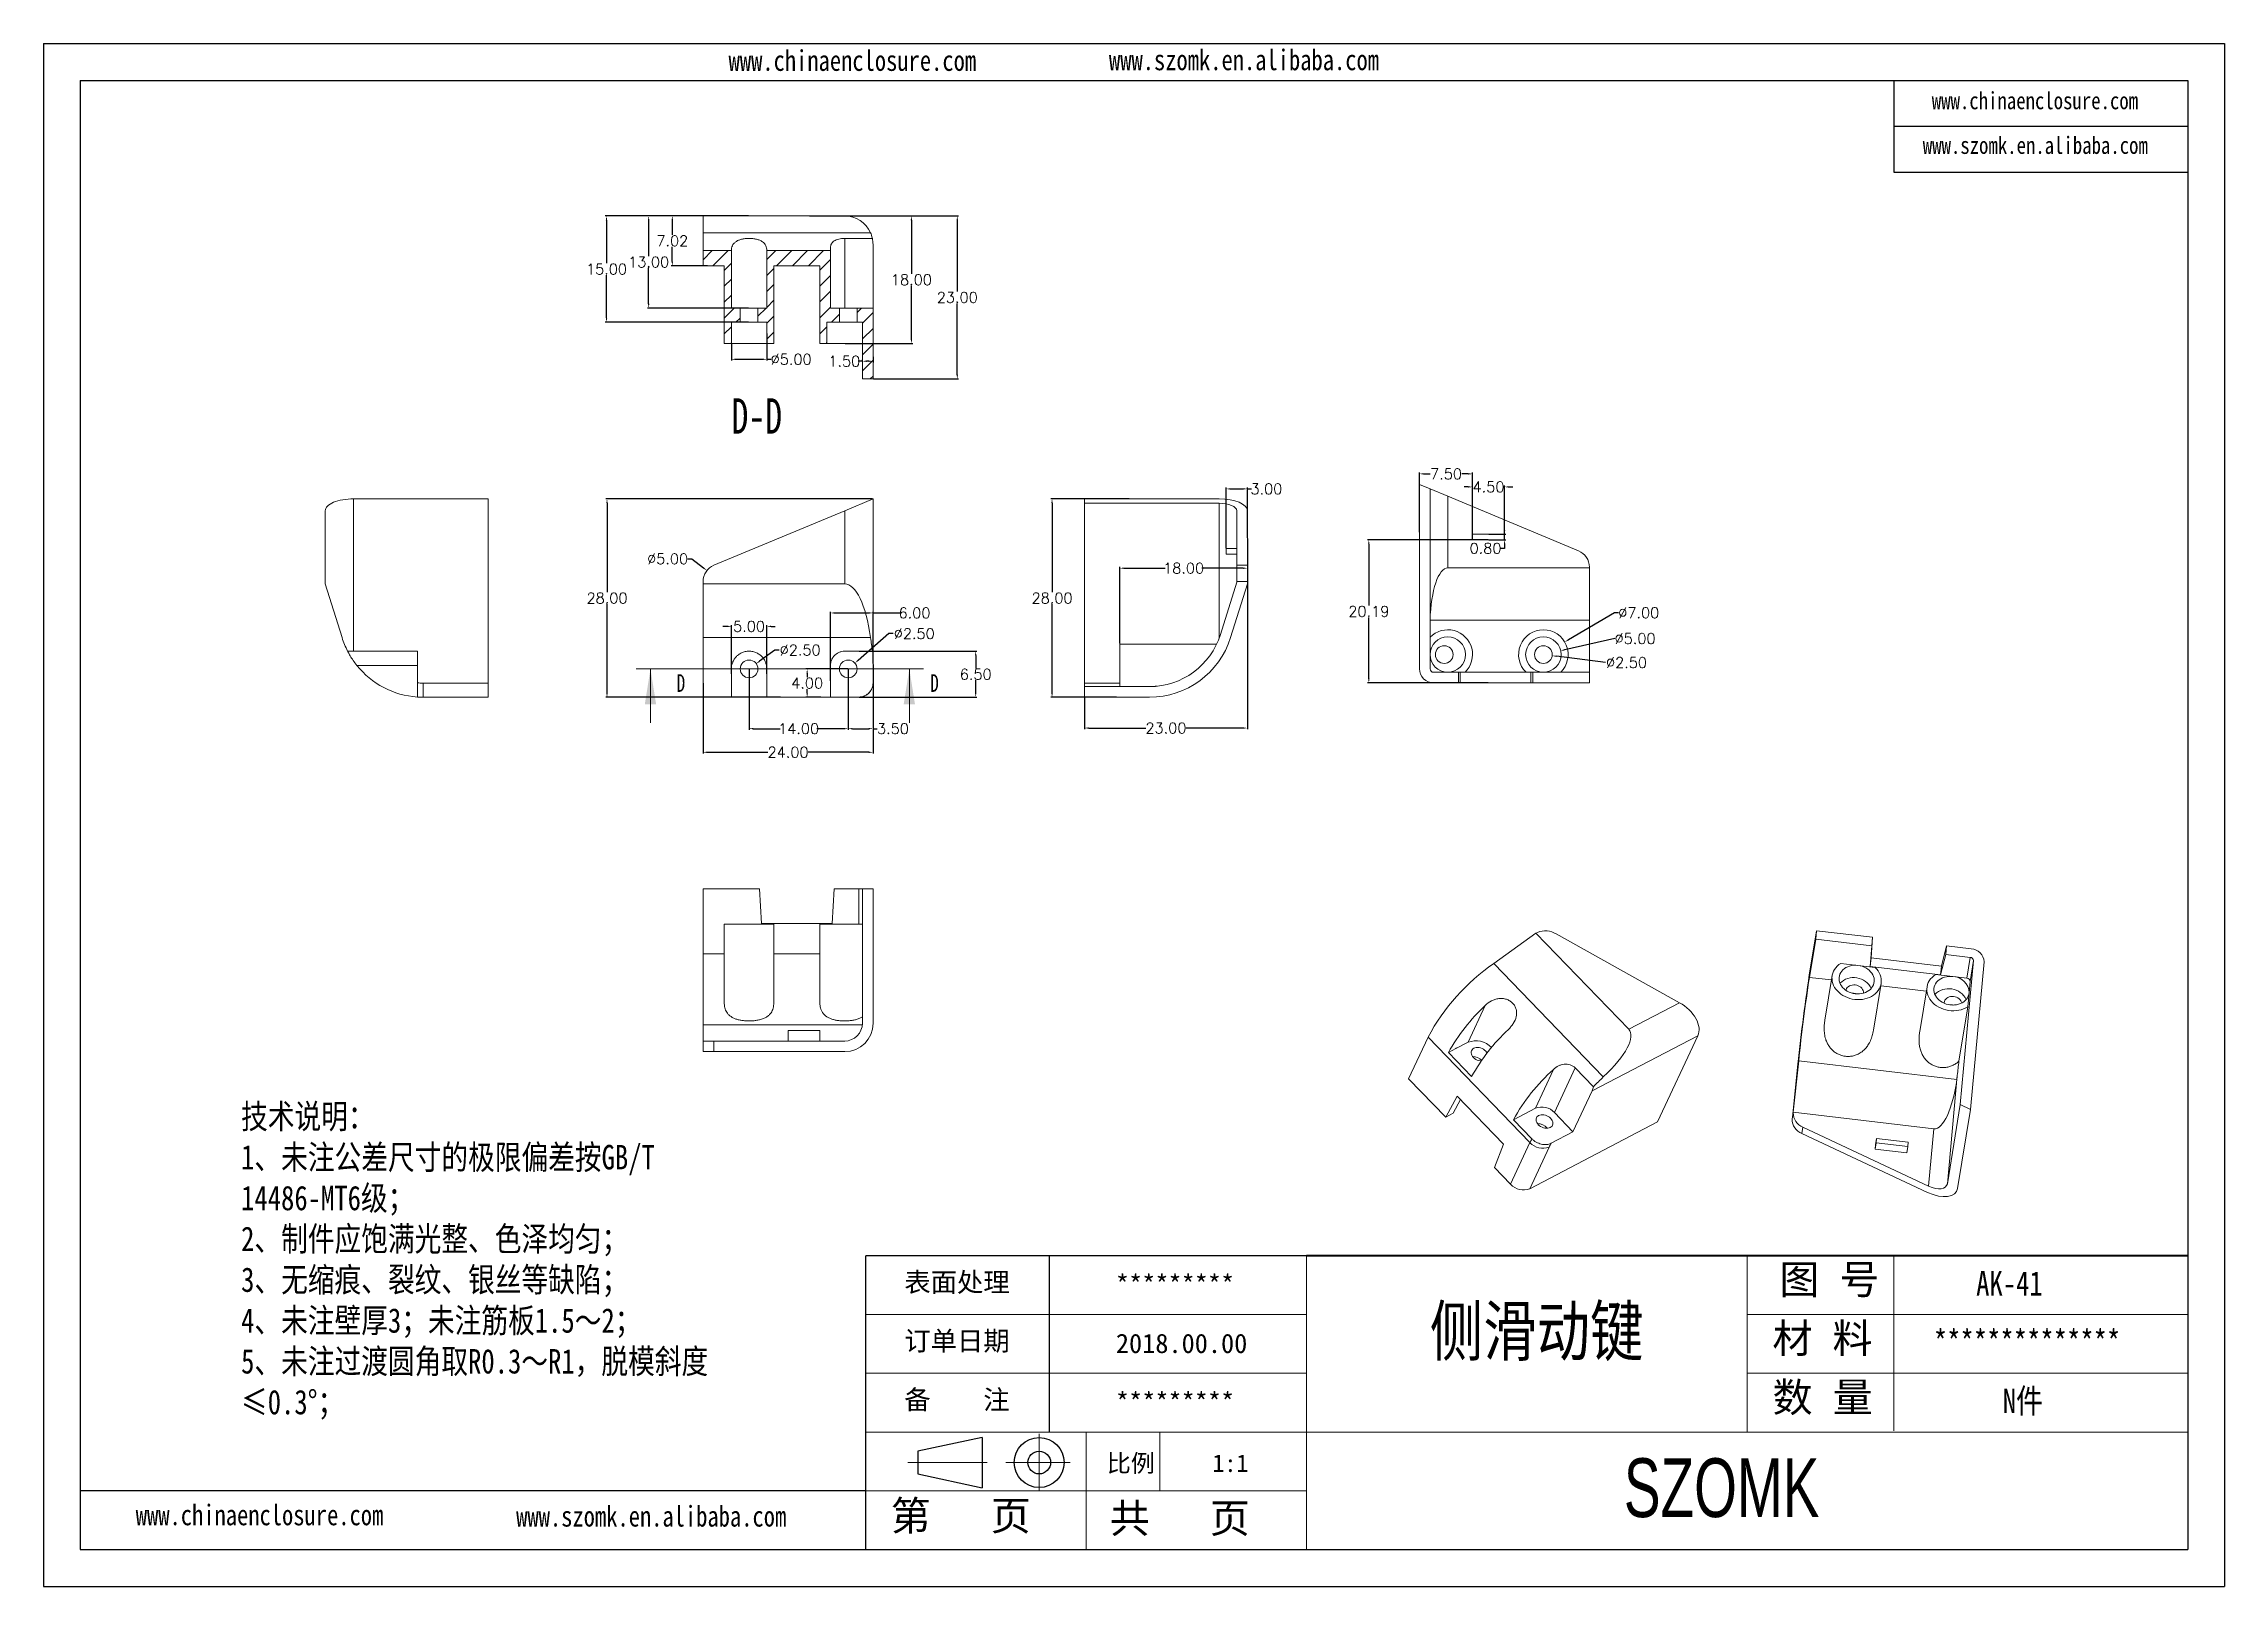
# Model space of a CAD drawing. Header units: inches. Extents: x 1696 to 3185, y 390 to 766.
# Drawn here: x 1696.1 to 2004, y 389.6 to 607.3 of the extents above; entities that cross this region are included whole.
import ezdxf

# ---------------------------------------------------------------- set-up
doc = ezdxf.new("R2010")
doc.units = ezdxf.units.IN
doc.header["$LTSCALE"] = 15
doc.linetypes.add('CENTER2', pattern=[28.575, 19.05, -3.175, 3.175, -3.175])
doc.linetypes.add('CENTERX2', pattern=[101.6, 63.5, -12.7, 12.7, -12.7])
doc.layers.add('文字', color=81, linetype='Continuous')
for name, color, linetype, lineweight in [('粗实线', 7, 'Continuous', 30), ('细实线', 3, 'Continuous', 9), ('细点划线', 2, 'CENTER2', 9)]:
    doc.layers.add(name, color=color, linetype=linetype, lineweight=lineweight)
doc.styles.add('SLDTEXTSTYLE6', font='TXT', dxfattribs={"width": 0.7})
doc.styles.get("Standard").update_dxf_attribs({"font": 'txt', "bigfont": 'gbcbig.shx'})
doc.styles.add('宋体', font='', dxfattribs={"width": 0.8, "height": 3.5})
doc.styles.add('长仿宋', font='', dxfattribs={"width": 0.7, "height": 4})
doc.styles.get('宋体').set_extended_font_data('SimSun')
doc.styles.get('长仿宋').set_extended_font_data('SimSun')
doc.dimstyles.new('2', dxfattribs={"dimtxt": 1.5, "dimasz": 0.6, "dimexe": 0.18, "dimexo": 0.0625, "dimgap": 0.09, "dimtad": 0, "dimtih": 1, "dimtoh": 1, "dimzin": 0, "dimdsep": 46, "dimtxsty": 'Standard', "dimcen": 0, "dimadec": 0, "dimazin": 2, "dimtfac": 1, "dimtofl": 0, "dimtmove": 0, "dimatfit": 3, "dimfxl": 1, "dimtolj": 1, "dimtzin": 0, "dimarcsym": 0})

msp = doc.modelspace()

# ---------------------------------------------------------------- texts
at = {"color": 7, "linetype": 'Continuous', "attachment_point": 1, "style": 'SLDTEXTSTYLE6'}
for s, insert, char_height in [('D-D', (1793.191, 557.293), 5), ('D', (1785.454, 518.353), 2.5), ('D', (1821.267, 518.353), 2.5)]:
    msp.add_mtext(s, dxfattribs=dict(at, insert=insert, char_height=char_height))
at = {"char_height": 2.72775, "width": 1550.31963, "attachment_point": 1}
for s, insert in [('{\\fSimHei|b0|i0|c134|p49;表面处理}', (1817.589, 433.915)), ('{\\fSimHei|b0|i0|c134|p49;*********}', (1847.465, 433.564)), ('{\\fSimHei|b0|i0|c134|p49;订单日期}', (1817.589, 425.621)), ('{\\fSimHei|b0|i0|c134|p49;2018.00.00}', (1847.465, 425.27)), ('{\\fSimHei|b0|i0|c134|p49;备    注}', (1817.589, 417.326)), ('{\\fSimHei|b0|i0|c134|p49;*********}', (1847.465, 416.976))]:
    msp.add_mtext(s, dxfattribs=dict(at, insert=insert))
at = {"layer": '文字', "color": 0, "attachment_point": 1, "style": '宋体'}
for s, insert, char_height, width in [('www.szomk.en.alibaba.com', (1846.487, 606.512), 2.91963, 51.29508), ('www.chinaenclosure.com', (1792.773, 606.419), 2.91963, 51.29508), ('www.chinaenclosure.com', (1962.674, 600.516), 2.43302, 42.7459), ('www.szomk.en.alibaba.com', (1961.402, 594.215), 2.43302, 42.7459), ('{\\H1.111x;技术说明：\\P1、未注公差尺寸的极限偏差按GB/T 14486-MT6级；\\P2、制件应饱满光整、色泽均匀；\\P3、无缩痕、裂纹、银丝等缺陷；\\P4、未注壁厚3；未注筋板1.5～2；\\P5、未注过渡圆角取R0.3～R1，脱模斜度≤0.3%%D；}', (1723.942, 457.673), 3.1104, 70.05991), ('{\\H1.111x;AK-41}', (1968.936, 434.102), 3.1104, 35.95972), ('侧滑动键', (1891.795, 429.109), 6.912, 88.36743), ('{\\H1.111x;**************}', (1962.953, 425.808), 3.1104, 35.95972), ('{\\H1.111x;N件}', (1972.699, 417.514), 3.1104, 35.95972), ('www.chinaenclosure.com', (1709.066, 401.154), 2.91963, 51.29508), ('www.szomk.en.alibaba.com', (1762.781, 400.973), 2.91963, 51.29508)]:
    msp.add_mtext(s, dxfattribs=dict(at, insert=insert, char_height=char_height, width=width))
at = {"layer": '粗实线', "insert": (1919.194, 407.686), "char_height": 8.2944, "width": 93.01349, "attachment_point": 1, "style": '长仿宋'}
msp.add_mtext('{\\fSTXinwei|b0|i0|c134|p2;SZOMK}', dxfattribs=at)
at = {"layer": '细实线', "color": 7, "attachment_point": 1}
for s, insert, char_height, width in [('{\\fSimSun|b0|i0|c134|p54;图 号}', (1941.155, 435.01), 4.1472, 20.736), ('{\\fSimSun|b0|i0|c134|p54;材 料   }', (1940.172, 426.716), 4.1472, 20.736), ('{\\fSimSun|b0|i0|c134|p54;数 量}', (1940.192, 418.38), 4.1472, 18.73757), ('{\\fSimSun|b0|i0|c134|p54;比例}', (1846.186, 408.245), 2.48832, 10.92295), ('{\\fSimSun|b0|i0|c134|p54;1:1}', (1861.09, 408.245), 2.48832, 10.92295), ('{\\fSimSun|b0|i0|c134|p54;第   页}', (1815.669, 401.666), 4.1472, 31.104), ('{\\fSimSun|b0|i0|c134|p54; 共   页}', (1843.791, 401.314), 4.1472, 31.104)]:
    msp.add_mtext(s, dxfattribs=dict(at, insert=insert, char_height=char_height, width=width))

# ---------------------------------------------------------------- blocks, each defined once
blk = doc.blocks.new('*D221')
at = {"color": 0, "lineweight": -2}
for p, q in [((1806.49, 583.02), (1825.25, 583.02)), ((1825.07, 582.42), (1825.07, 572.36)), ((1825.07, 560.62), (1825.07, 570.68)), ((1813.23, 560.02), (1825.25, 560.02))]:
    blk.add_line(p, q, dxfattribs=at)
at = {"color": 0}
for points in [[(1824.97, 582.42), (1825.17, 582.42), (1825.07, 583.02)], [(1824.97, 560.62), (1825.17, 560.62), (1825.07, 560.02)]]:
    blk.add_solid(points, dxfattribs=at)
at = {"layer": 'Defpoints', "color": 0}
for p in [(1806.43, 583.02), (1825.07, 583.02), (1813.17, 560.02)]:
    blk.add_point(p, dxfattribs=at)
at = {"color": 0, "insert": (1825.07, 571.52), "char_height": 1.5, "attachment_point": 5}
blk.add_mtext('\\A1;23.00', dxfattribs=at)
blk = doc.blocks.new('*D222')
at = {"color": 0, "lineweight": -2}
for p, q in [((1804.22, 583.02), (1818.77, 583.02)), ((1818.59, 582.42), (1818.59, 574.86)), ((1818.59, 565.62), (1818.59, 573.18)), ((1809.23, 565.02), (1818.77, 565.02))]:
    blk.add_line(p, q, dxfattribs=at)
at = {"color": 0}
for points in [[(1818.49, 582.42), (1818.69, 582.42), (1818.59, 583.02)], [(1818.49, 565.62), (1818.69, 565.62), (1818.59, 565.02)]]:
    blk.add_solid(points, dxfattribs=at)
at = {"layer": 'Defpoints', "color": 0}
for p in [(1804.15, 583.02), (1818.59, 583.02), (1809.17, 565.02)]:
    blk.add_point(p, dxfattribs=at)
at = {"color": 0, "insert": (1818.59, 574.02), "char_height": 1.5, "attachment_point": 5}
blk.add_mtext('\\A1;18.00', dxfattribs=at)
blk = doc.blocks.new('*D223')
at = {"color": 0, "lineweight": -2}
for p, q in [((1789.11, 583.02), (1784.65, 583.02)), ((1784.83, 582.42), (1784.83, 580.35)), ((1789.81, 575.99), (1784.65, 575.99)), ((1784.83, 576.59), (1784.83, 578.67))]:
    blk.add_line(p, q, dxfattribs=at)
at = {"color": 0}
for points in [[(1784.73, 582.42), (1784.93, 582.42), (1784.83, 583.02)], [(1784.73, 576.59), (1784.93, 576.59), (1784.83, 575.99)]]:
    blk.add_solid(points, dxfattribs=at)
at = {"layer": 'Defpoints', "color": 0}
for p in [(1789.17, 583.02), (1784.83, 575.99), (1789.87, 575.99)]:
    blk.add_point(p, dxfattribs=at)
at = {"color": 0, "insert": (1784.83, 579.51), "char_height": 1.5, "attachment_point": 5}
blk.add_mtext('\\A1;7.02', dxfattribs=at)
blk = doc.blocks.new('*D224')
at = {"color": 0, "lineweight": -2}
for p, q in [((1795.61, 583.02), (1781.31, 583.02)), ((1781.49, 582.42), (1781.49, 577.36)), ((1781.49, 570.62), (1781.49, 575.68)), ((1795.61, 570.02), (1781.31, 570.02))]:
    blk.add_line(p, q, dxfattribs=at)
at = {"color": 0}
for points in [[(1781.39, 582.42), (1781.59, 582.42), (1781.49, 583.02)], [(1781.39, 570.62), (1781.59, 570.62), (1781.49, 570.02)]]:
    blk.add_solid(points, dxfattribs=at)
at = {"layer": 'Defpoints', "color": 0}
for p in [(1795.67, 583.02), (1781.49, 570.02), (1795.67, 570.02)]:
    blk.add_point(p, dxfattribs=at)
at = {"color": 0, "insert": (1781.49, 576.52), "char_height": 1.5, "attachment_point": 5}
blk.add_mtext('\\A1;13.00', dxfattribs=at)
blk = doc.blocks.new('*D225')
at = {"color": 0, "lineweight": -2}
for p, q in [((1795.61, 583.02), (1775.36, 583.02)), ((1775.54, 582.42), (1775.54, 576.36)), ((1775.54, 568.62), (1775.54, 574.68)), ((1795.61, 568.02), (1775.36, 568.02))]:
    blk.add_line(p, q, dxfattribs=at)
at = {"color": 0}
for points in [[(1775.44, 582.42), (1775.64, 582.42), (1775.54, 583.02)], [(1775.44, 568.62), (1775.64, 568.62), (1775.54, 568.02)]]:
    blk.add_solid(points, dxfattribs=at)
at = {"layer": 'Defpoints', "color": 0}
for p in [(1775.54, 583.02), (1795.67, 583.02), (1795.67, 568.02)]:
    blk.add_point(p, dxfattribs=at)
at = {"color": 0, "insert": (1775.54, 575.52), "char_height": 1.5, "attachment_point": 5}
blk.add_mtext('\\A1;15.00', dxfattribs=at)
blk = doc.blocks.new('*D233')
at = {"color": 0, "lineweight": -2}
for p, q in [((1795.67, 519.03), (1795.67, 510.48)), ((1809.67, 519.03), (1809.67, 510.48)), ((1796.27, 510.66), (1800.08, 510.66)), ((1809.07, 510.66), (1805.26, 510.66))]:
    blk.add_line(p, q, dxfattribs=at)
at = {"color": 0}
for points in [[(1796.27, 510.76), (1796.27, 510.56), (1795.67, 510.66)], [(1809.07, 510.76), (1809.07, 510.56), (1809.67, 510.66)]]:
    blk.add_solid(points, dxfattribs=at)
at = {"layer": 'Defpoints', "color": 0}
for p in [(1795.67, 519.09), (1809.67, 519.09), (1809.67, 510.66)]:
    blk.add_point(p, dxfattribs=at)
at = {"color": 0, "insert": (1802.67, 510.66), "char_height": 1.5, "attachment_point": 5}
blk.add_mtext('\\A1;14.00', dxfattribs=at)
blk = doc.blocks.new('*D234')
at = {"color": 0, "lineweight": -2}
for p, q in [((1809.67, 519.03), (1809.67, 510.48)), ((1813.17, 519.74), (1813.17, 510.48)), ((1810.27, 510.66), (1812.57, 510.66)), ((1813.17, 510.66), (1813.77, 510.66))]:
    blk.add_line(p, q, dxfattribs=at)
at = {"color": 0}
for points in [[(1810.27, 510.76), (1810.27, 510.56), (1809.67, 510.66)], [(1812.57, 510.76), (1812.57, 510.56), (1813.17, 510.66)]]:
    blk.add_solid(points, dxfattribs=at)
at = {"layer": 'Defpoints', "color": 0}
for p in [(1809.67, 519.09), (1813.17, 519.8), (1813.17, 510.66)]:
    blk.add_point(p, dxfattribs=at)
at = {"color": 0, "insert": (1815.99, 510.66), "char_height": 1.5, "attachment_point": 5}
blk.add_mtext('\\A1;3.50', dxfattribs=at)
blk = doc.blocks.new('*D235')
at = {"color": 0, "lineweight": -2}
for p, q in [((1807.17, 517.42), (1807.17, 527.17)), ((1807.77, 526.99), (1812.57, 526.99)), ((1813.17, 519.86), (1813.17, 527.17)), ((1813.17, 526.99), (1816.94, 526.99))]:
    blk.add_line(p, q, dxfattribs=at)
at = {"color": 0}
for points in [[(1807.77, 527.09), (1807.77, 526.89), (1807.17, 526.99)], [(1812.57, 527.09), (1812.57, 526.89), (1813.17, 526.99)]]:
    blk.add_solid(points, dxfattribs=at)
at = {"layer": 'Defpoints', "color": 0}
for p in [(1807.17, 526.99), (1807.17, 517.36), (1813.17, 519.8)]:
    blk.add_point(p, dxfattribs=at)
at = {"color": 0, "insert": (1819.03, 526.99), "char_height": 1.5, "attachment_point": 5}
blk.add_mtext('\\A1;6.00', dxfattribs=at)
blk = doc.blocks.new('*D236')
at = {"color": 0, "lineweight": -2}
for p, q in [((1792.57, 525.1), (1791.97, 525.1)), ((1793.17, 518.38), (1793.17, 525.28)), ((1798.17, 518.38), (1798.17, 525.28)), ((1798.77, 525.1), (1799.37, 525.1))]:
    blk.add_line(p, q, dxfattribs=at)
at = {"color": 0}
for points in [[(1792.57, 525.2), (1792.57, 525), (1793.17, 525.1)], [(1798.77, 525.2), (1798.77, 525), (1798.17, 525.1)]]:
    blk.add_solid(points, dxfattribs=at)
at = {"layer": 'Defpoints', "color": 0}
for p in [(1798.17, 525.1), (1793.17, 518.32), (1798.17, 518.32)]:
    blk.add_point(p, dxfattribs=at)
at = {"color": 0, "insert": (1795.67, 525.1), "char_height": 1.5, "attachment_point": 5}
blk.add_mtext('\\A1;5.00', dxfattribs=at)
blk = doc.blocks.new('*D237')
at = {"color": 0, "lineweight": -2}
for p, q in [((1799.31, 521.76), (1797.16, 520.19)), ((1799.91, 521.76), (1799.31, 521.76))]:
    blk.add_line(p, q, dxfattribs=at)
at = {"color": 0}
blk.add_solid([(1797.1, 520.27), (1797.22, 520.11), (1796.68, 519.83)], dxfattribs=at)
at = {"layer": 'Defpoints', "color": 0}
for p in [(1794.66, 518.36), (1796.68, 519.83)]:
    blk.add_point(p, dxfattribs=at)
at = {"color": 0, "insert": (1802.88, 521.76), "char_height": 1.5, "attachment_point": 5}
blk.add_mtext('\\A1;∅2.50', dxfattribs=at)
blk = doc.blocks.new('*D238')
at = {"color": 0, "lineweight": -2}
for p, q in [((1815.42, 524.07), (1811.07, 520.3)), ((1816.02, 524.07), (1815.42, 524.07))]:
    blk.add_line(p, q, dxfattribs=at)
at = {"color": 0}
blk.add_solid([(1811, 520.38), (1811.13, 520.23), (1810.62, 519.91)], dxfattribs=at)
at = {"layer": 'Defpoints', "color": 0}
for p in [(1808.72, 518.27), (1810.62, 519.91)]:
    blk.add_point(p, dxfattribs=at)
at = {"color": 0, "insert": (1818.99, 524.07), "char_height": 1.5, "attachment_point": 5}
blk.add_mtext('\\A1;∅2.50', dxfattribs=at)
blk = doc.blocks.new('*D239')
at = {"color": 0, "lineweight": -2}
for p, q in [((1789.17, 517.07), (1789.17, 507.15)), ((1813.17, 517.07), (1813.17, 507.15)), ((1789.77, 507.33), (1798.33, 507.33)), ((1812.57, 507.33), (1804.01, 507.33))]:
    blk.add_line(p, q, dxfattribs=at)
at = {"color": 0}
for points in [[(1789.77, 507.43), (1789.77, 507.23), (1789.17, 507.33)], [(1812.57, 507.43), (1812.57, 507.23), (1813.17, 507.33)]]:
    blk.add_solid(points, dxfattribs=at)
at = {"layer": 'Defpoints', "color": 0}
for p in [(1789.17, 517.13), (1813.17, 517.13), (1789.17, 507.33)]:
    blk.add_point(p, dxfattribs=at)
at = {"color": 0, "insert": (1801.17, 507.33), "char_height": 1.5, "attachment_point": 5}
blk.add_mtext('\\A1;24.00', dxfattribs=at)
blk = doc.blocks.new('*D240')
at = {"color": 0, "lineweight": -2}
for p, q in [((1813.11, 543.09), (1775.43, 543.09)), ((1775.61, 542.49), (1775.61, 529.93)), ((1775.61, 515.69), (1775.61, 528.25)), ((1800.11, 515.09), (1775.43, 515.09))]:
    blk.add_line(p, q, dxfattribs=at)
at = {"color": 0}
for points in [[(1775.51, 542.49), (1775.71, 542.49), (1775.61, 543.09)], [(1775.51, 515.69), (1775.71, 515.69), (1775.61, 515.09)]]:
    blk.add_solid(points, dxfattribs=at)
at = {"layer": 'Defpoints', "color": 0}
for p in [(1775.61, 543.09), (1813.17, 543.09), (1800.17, 515.09)]:
    blk.add_point(p, dxfattribs=at)
at = {"color": 0, "insert": (1775.61, 529.09), "char_height": 1.5, "attachment_point": 5}
blk.add_mtext('\\A1;28.00', dxfattribs=at)
blk = doc.blocks.new('*D241')
at = {"color": 0, "lineweight": -2}
for p, q in [((1787.01, 534.63), (1787.61, 534.63)), ((1787.61, 534.63), (1789.24, 533.35))]:
    blk.add_line(p, q, dxfattribs=at)
at = {"color": 0}
blk.add_solid([(1789.3, 533.43), (1789.17, 533.27), (1789.71, 532.98)], dxfattribs=at)
at = {"layer": 'Defpoints', "color": 0}
for p in [(1789.71, 532.98), (1793.63, 529.88)]:
    blk.add_point(p, dxfattribs=at)
at = {"color": 0, "insert": (1784.17, 534.63), "char_height": 1.5, "attachment_point": 5}
blk.add_mtext('\\A1;∅5.00', dxfattribs=at)
blk = doc.blocks.new('*D242')
at = {"color": 0, "lineweight": -2}
for p, q in [((1866.03, 537.52), (1866.03, 510.57)), ((1843.03, 515.03), (1843.03, 510.57)), ((1843.63, 510.75), (1851.69, 510.75)), ((1865.43, 510.75), (1857.37, 510.75))]:
    blk.add_line(p, q, dxfattribs=at)
at = {"color": 0}
for points in [[(1843.63, 510.85), (1843.63, 510.65), (1843.03, 510.75)], [(1865.43, 510.85), (1865.43, 510.65), (1866.03, 510.75)]]:
    blk.add_solid(points, dxfattribs=at)
at = {"layer": 'Defpoints', "color": 0}
for p in [(1866.03, 537.58), (1843.03, 515.09), (1866.03, 510.75)]:
    blk.add_point(p, dxfattribs=at)
at = {"color": 0, "insert": (1854.53, 510.75), "char_height": 1.5, "attachment_point": 5}
blk.add_mtext('\\A1;23.00', dxfattribs=at)
blk = doc.blocks.new('*D243')
at = {"color": 0, "lineweight": -2}
for p, q in [((1849.33, 543.09), (1838.27, 543.09)), ((1838.45, 542.49), (1838.45, 529.93)), ((1838.45, 515.69), (1838.45, 528.25)), ((1847.55, 515.09), (1838.27, 515.09))]:
    blk.add_line(p, q, dxfattribs=at)
at = {"color": 0}
for points in [[(1838.35, 542.49), (1838.55, 542.49), (1838.45, 543.09)], [(1838.35, 515.69), (1838.55, 515.69), (1838.45, 515.09)]]:
    blk.add_solid(points, dxfattribs=at)
at = {"layer": 'Defpoints', "color": 0}
for p in [(1838.45, 543.09), (1849.39, 543.09), (1847.61, 515.09)]:
    blk.add_point(p, dxfattribs=at)
at = {"color": 0, "insert": (1838.45, 529.09), "char_height": 1.5, "attachment_point": 5}
blk.add_mtext('\\A1;28.00', dxfattribs=at)
blk = doc.blocks.new('*D244')
at = {"color": 0, "lineweight": -2}
for p, q in [((1863.03, 536.14), (1863.03, 544.68)), ((1863.63, 544.5), (1865.43, 544.5)), ((1866.03, 537.58), (1866.03, 544.68)), ((1866.03, 544.5), (1866.63, 544.5))]:
    blk.add_line(p, q, dxfattribs=at)
at = {"color": 0}
for points in [[(1863.63, 544.6), (1863.63, 544.4), (1863.03, 544.5)], [(1865.43, 544.6), (1865.43, 544.4), (1866.03, 544.5)]]:
    blk.add_solid(points, dxfattribs=at)
at = {"layer": 'Defpoints', "color": 0}
for p in [(1866.03, 544.5), (1863.03, 536.08), (1866.03, 537.52)]:
    blk.add_point(p, dxfattribs=at)
at = {"color": 0, "insert": (1868.72, 544.5), "char_height": 1.5, "attachment_point": 5}
blk.add_mtext('\\A1;3.00', dxfattribs=at)
blk = doc.blocks.new('*D245')
at = {"color": 0, "lineweight": -2}
for p, q in [((1848.03, 522.66), (1848.03, 533.49)), ((1848.63, 533.31), (1854.44, 533.31)), ((1865.43, 533.31), (1859.62, 533.31)), ((1866.03, 533.67), (1866.03, 533.13))]:
    blk.add_line(p, q, dxfattribs=at)
at = {"color": 0}
for points in [[(1848.63, 533.41), (1848.63, 533.21), (1848.03, 533.31)], [(1865.43, 533.41), (1865.43, 533.21), (1866.03, 533.31)]]:
    blk.add_solid(points, dxfattribs=at)
at = {"layer": 'Defpoints', "color": 0}
for p in [(1848.03, 533.31), (1866.03, 533.74), (1848.03, 522.59)]:
    blk.add_point(p, dxfattribs=at)
at = {"color": 0, "insert": (1857.03, 533.31), "char_height": 1.5, "attachment_point": 5}
blk.add_mtext('\\A1;18.00', dxfattribs=at)
blk = doc.blocks.new('*D246')
at = {"color": 0, "lineweight": -2}
for p, q in [((1917.85, 527.02), (1911.36, 523.2)), ((1918.45, 527.02), (1917.85, 527.02))]:
    blk.add_line(p, q, dxfattribs=at)
at = {"color": 0}
blk.add_solid([(1911.31, 523.28), (1911.41, 523.11), (1910.84, 522.89)], dxfattribs=at)
at = {"layer": 'Defpoints', "color": 0}
for p in [(1910.84, 522.89), (1904.81, 519.34)]:
    blk.add_point(p, dxfattribs=at)
at = {"color": 0, "insert": (1921.29, 527.02), "char_height": 1.5, "attachment_point": 5}
blk.add_mtext('\\A1;∅7.00', dxfattribs=at)
blk = doc.blocks.new('*D247')
at = {"color": 0, "lineweight": -2}
blk.add_line((1917.93, 523.38), (1910.85, 521.8), dxfattribs=at)
at = {"color": 0}
blk.add_solid([(1910.83, 521.89), (1910.87, 521.7), (1910.27, 521.67)], dxfattribs=at)
at = {"layer": 'Defpoints', "color": 0}
for p in [(1905.39, 520.57), (1910.27, 521.67)]:
    blk.add_point(p, dxfattribs=at)
at = {"color": 0, "insert": (1920.77, 523.38), "char_height": 1.5, "attachment_point": 5}
blk.add_mtext('\\A1;∅5.00', dxfattribs=at)
blk = doc.blocks.new('*D248')
at = {"color": 0, "lineweight": -2}
blk.add_line((1916.6, 519.99), (1909.66, 520.88), dxfattribs=at)
at = {"color": 0}
blk.add_solid([(1909.67, 520.98), (1909.65, 520.78), (1909.07, 520.96)], dxfattribs=at)
at = {"layer": 'Defpoints', "color": 0}
for p in [(1906.59, 521.28), (1909.07, 520.96)]:
    blk.add_point(p, dxfattribs=at)
at = {"color": 0, "insert": (1919.56, 519.99), "char_height": 1.5, "attachment_point": 5}
blk.add_mtext('\\A1;∅2.50', dxfattribs=at)
blk = doc.blocks.new('*D249')
at = {"color": 0, "lineweight": -2}
for p, q in [((1897.23, 544.78), (1896.63, 544.78)), ((1897.83, 537.37), (1897.83, 544.96)), ((1902.33, 537.37), (1902.33, 544.96)), ((1902.93, 544.78), (1903.53, 544.78))]:
    blk.add_line(p, q, dxfattribs=at)
at = {"color": 0}
for points in [[(1897.23, 544.88), (1897.23, 544.68), (1897.83, 544.78)], [(1902.93, 544.88), (1902.93, 544.68), (1902.33, 544.78)]]:
    blk.add_solid(points, dxfattribs=at)
at = {"layer": 'Defpoints', "color": 0}
for p in [(1902.33, 544.78), (1897.83, 537.31), (1902.33, 537.31)]:
    blk.add_point(p, dxfattribs=at)
at = {"color": 0, "insert": (1900.08, 544.78), "char_height": 1.5, "attachment_point": 5}
blk.add_mtext('\\A1;4.50', dxfattribs=at)
blk = doc.blocks.new('*D250')
at = {"color": 0, "lineweight": -2}
for p, q in [((1890.33, 538.4), (1890.33, 546.8)), ((1890.93, 546.62), (1891.86, 546.62)), ((1897.23, 546.62), (1896.29, 546.62)), ((1897.83, 537.43), (1897.83, 546.8))]:
    blk.add_line(p, q, dxfattribs=at)
at = {"color": 0}
for points in [[(1890.93, 546.72), (1890.93, 546.52), (1890.33, 546.62)], [(1897.23, 546.72), (1897.23, 546.52), (1897.83, 546.62)]]:
    blk.add_solid(points, dxfattribs=at)
at = {"layer": 'Defpoints', "color": 0}
for p in [(1890.33, 546.62), (1890.33, 538.34), (1897.83, 537.37)]:
    blk.add_point(p, dxfattribs=at)
at = {"color": 0, "insert": (1894.08, 546.62), "char_height": 1.5, "attachment_point": 5}
blk.add_mtext('\\A1;7.50', dxfattribs=at)
blk = doc.blocks.new('*D251')
at = {"color": 0, "lineweight": -2}
for p, q in [((1900.01, 537.31), (1883, 537.31)), ((1883.18, 536.71), (1883.18, 528.05)), ((1883.18, 517.72), (1883.18, 526.37)), ((1900.01, 517.12), (1883, 517.12))]:
    blk.add_line(p, q, dxfattribs=at)
at = {"color": 0}
for points in [[(1883.08, 536.71), (1883.28, 536.71), (1883.18, 537.31)], [(1883.08, 517.72), (1883.28, 517.72), (1883.18, 517.12)]]:
    blk.add_solid(points, dxfattribs=at)
at = {"layer": 'Defpoints', "color": 0}
for p in [(1900.08, 537.31), (1883.18, 517.12), (1900.08, 517.12)]:
    blk.add_point(p, dxfattribs=at)
at = {"color": 0, "insert": (1883.18, 527.21), "char_height": 1.5, "attachment_point": 5}
blk.add_mtext('\\A1;20.19', dxfattribs=at)
blk = doc.blocks.new('*D252')
at = {"color": 0, "lineweight": -2}
for p, q in [((1902.35, 538.71), (1902.35, 539.31)), ((1900.14, 538.11), (1902.53, 538.11)), ((1900.14, 537.31), (1902.53, 537.31)), ((1902.35, 536.11), (1901.75, 536.11)), ((1902.35, 536.71), (1902.35, 536.11))]:
    blk.add_line(p, q, dxfattribs=at)
at = {"color": 0}
for points in [[(1902.25, 538.71), (1902.45, 538.71), (1902.35, 538.11)], [(1902.25, 536.71), (1902.45, 536.71), (1902.35, 537.31)]]:
    blk.add_solid(points, dxfattribs=at)
at = {"layer": 'Defpoints', "color": 0}
for p in [(1900.08, 538.11), (1900.08, 537.31), (1902.35, 537.31)]:
    blk.add_point(p, dxfattribs=at)
at = {"color": 0, "insert": (1899.66, 536.11), "char_height": 1.5, "attachment_point": 5}
blk.add_mtext('\\A1;0.80', dxfattribs=at)
blk = doc.blocks.new('*D253')
at = {"color": 0, "lineweight": -2}
for p, q in [((1809.61, 519.09), (1803.69, 519.09)), ((1803.87, 518.49), (1803.87, 517.93)), ((1805.81, 515.09), (1803.69, 515.09)), ((1803.87, 515.69), (1803.87, 516.25))]:
    blk.add_line(p, q, dxfattribs=at)
at = {"color": 0}
for points in [[(1803.77, 518.49), (1803.97, 518.49), (1803.87, 519.09)], [(1803.77, 515.69), (1803.97, 515.69), (1803.87, 515.09)]]:
    blk.add_solid(points, dxfattribs=at)
at = {"layer": 'Defpoints', "color": 0}
for p in [(1803.87, 519.09), (1809.67, 519.09), (1805.87, 515.09)]:
    blk.add_point(p, dxfattribs=at)
at = {"color": 0, "insert": (1803.87, 517.09), "char_height": 1.5, "attachment_point": 5}
blk.add_mtext('\\A1;4.00', dxfattribs=at)
blk = doc.blocks.new('*D254')
at = {"color": 0, "lineweight": -2}
for p, q in [((1811.23, 521.59), (1827.85, 521.59)), ((1827.67, 520.99), (1827.67, 519.18)), ((1827.67, 515.69), (1827.67, 517.5)), ((1811.23, 515.09), (1827.85, 515.09))]:
    blk.add_line(p, q, dxfattribs=at)
at = {"color": 0}
for points in [[(1827.57, 520.99), (1827.77, 520.99), (1827.67, 521.59)], [(1827.57, 515.69), (1827.77, 515.69), (1827.67, 515.09)]]:
    blk.add_solid(points, dxfattribs=at)
at = {"layer": 'Defpoints', "color": 0}
for p in [(1811.17, 521.59), (1827.67, 521.59), (1811.17, 515.09)]:
    blk.add_point(p, dxfattribs=at)
at = {"color": 0, "insert": (1827.67, 518.34), "char_height": 1.5, "attachment_point": 5}
blk.add_mtext('\\A1;6.50', dxfattribs=at)
blk = doc.blocks.new('*D256')
at = {"color": 0, "lineweight": -2}
for p, q in [((1811.67, 562.52), (1811.07, 562.52)), ((1811.67, 562.58), (1811.67, 562.7)), ((1812.57, 562.52), (1812.27, 562.52)), ((1813.17, 563.14), (1813.17, 562.34))]:
    blk.add_line(p, q, dxfattribs=at)
at = {"color": 0}
for points in [[(1812.27, 562.62), (1812.27, 562.42), (1811.67, 562.52)], [(1812.57, 562.62), (1812.57, 562.42), (1813.17, 562.52)]]:
    blk.add_solid(points, dxfattribs=at)
at = {"layer": 'Defpoints', "color": 0}
for p in [(1811.67, 562.52), (1811.67, 562.52), (1813.17, 563.21)]:
    blk.add_point(p, dxfattribs=at)
at = {"color": 0, "insert": (1809.11, 562.52), "char_height": 1.5, "attachment_point": 5}
blk.add_mtext('\\A1;1.50', dxfattribs=at)
blk = doc.blocks.new('*D257')
at = {"color": 0, "lineweight": -2}
for p, q in [((1793.17, 564.95), (1793.17, 562.61)), ((1798.17, 566.45), (1798.17, 562.61)), ((1793.77, 562.79), (1797.57, 562.79)), ((1798.17, 562.79), (1798.77, 562.79))]:
    blk.add_line(p, q, dxfattribs=at)
at = {"color": 0}
for points in [[(1793.77, 562.89), (1793.77, 562.69), (1793.17, 562.79)], [(1797.57, 562.89), (1797.57, 562.69), (1798.17, 562.79)]]:
    blk.add_solid(points, dxfattribs=at)
at = {"layer": 'Defpoints', "color": 0}
for p in [(1793.17, 565.02), (1798.17, 566.52), (1798.17, 562.79)]:
    blk.add_point(p, dxfattribs=at)
at = {"color": 0, "insert": (1801.61, 562.79), "char_height": 1.5, "attachment_point": 5}
blk.add_mtext('\\A1;%%C5.00', dxfattribs=at)

# ---------------------------------------------------------------- dimensions: what is measured, and where the dimension line sits
for base, p1, p2, picture, middle in [((1775.535, 583.016), (1795.67, 568.016), (1795.67, 583.016), '*D225', (1775.535, 575.516)), ((1781.485, 570.016), (1795.67, 583.016), (1795.67, 570.016), '*D224', (1781.485, 576.516)), ((1784.834, 575.995), (1789.17, 583.016), (1789.869, 575.995), '*D223', (1784.834, 579.506)), ((1775.609, 543.094), (1800.17, 515.094), (1813.17, 543.094), '*D240', (1775.609, 529.094)), ((1838.455, 543.094), (1847.614, 515.094), (1849.389, 543.094), '*D243', (1838.455, 529.094)), ((1902.347, 537.306), (1900.076, 538.106), (1900.076, 537.306), '*D252', (1899.657, 536.106)), ((1883.175, 517.119), (1900.076, 537.306), (1900.076, 517.119), '*D251', (1883.175, 527.213)), ((1827.667, 521.594), (1811.17, 515.094), (1811.17, 521.594), '*D254', (1827.667, 518.344))]:
    dim = msp.add_linear_dim(base=base, p1=p1, p2=p2, angle=90, dimstyle='2')
    dim.commit()
    dim.dimension.update_dxf_attribs({"geometry": picture, "text_midpoint": middle})
for base, p1, p2, picture, middle in [((1818.587, 583.016), (1809.17, 565.016), (1804.153, 583.016), '*D222', (1818.587, 574.016)), ((1825.074, 583.016), (1813.17, 560.016), (1806.431, 583.016), '*D221', (1825.074, 571.516)), ((1803.868, 519.092), (1805.873, 515.094), (1809.67, 519.092), '*D253', (1803.868, 517.093))]:
    dim = msp.add_linear_dim(base=base, p1=p1, p2=p2, angle=90, dimstyle='2')
    dim.commit()
    dim.dimension.update_dxf_attribs({"geometry": picture, "text_midpoint": middle, "dimtype": 160})
dim = msp.add_linear_dim(base=(1798.17, 562.79), p1=(1793.17, 565.016), p2=(1798.17, 566.516), text='%%C<>', dimstyle='2')
dim.commit()
dim.dimension.update_dxf_attribs({"geometry": '*D257', "text_midpoint": (1801.61, 562.79)})
for base, p1, p2, picture, middle in [((1811.67, 562.516), (1813.17, 563.207), (1811.67, 562.516), '*D256', (1809.105, 562.516)), ((1866.026, 544.499), (1863.026, 536.081), (1866.026, 537.519), '*D244', (1868.716, 544.499)), ((1890.326, 546.617), (1897.826, 537.369), (1890.326, 538.336), '*D250', (1894.076, 546.617)), ((1902.326, 544.776), (1897.826, 537.306), (1902.326, 537.306), '*D249', (1900.076, 544.776)), ((1866.026, 510.749), (1843.026, 515.094), (1866.026, 537.581), '*D242', (1854.526, 510.749)), ((1848.026, 533.306), (1866.026, 533.735), (1848.026, 522.594), '*D245', (1857.026, 533.306)), ((1798.17, 525.096), (1793.17, 518.316), (1798.17, 518.316), '*D236', (1795.67, 525.096)), ((1809.67, 510.66), (1795.67, 519.094), (1809.67, 519.092), '*D233', (1802.67, 510.66)), ((1813.17, 510.66), (1809.67, 519.092), (1813.17, 519.798), '*D234', (1815.985, 510.66)), ((1789.17, 507.326), (1813.17, 517.128), (1789.17, 517.128), '*D239', (1801.17, 507.326))]:
    dim = msp.add_linear_dim(base=base, p1=p1, p2=p2, dimstyle='2')
    dim.commit()
    dim.dimension.update_dxf_attribs({"geometry": picture, "text_midpoint": middle})
for p1, p2, picture, middle in [((1793.632, 529.878), (1789.708, 532.976), '*D241', (1784.174, 534.629)), ((1904.809, 519.345), (1910.842, 522.893), '*D246', (1921.291, 527.016)), ((1808.725, 518.274), (1810.615, 519.91), '*D238', (1818.986, 524.068)), ((1905.386, 520.572), (1910.265, 521.666), '*D247', (1917.93, 523.384)), ((1794.662, 518.356), (1796.679, 519.832), '*D237', (1802.876, 521.76)), ((1906.586, 521.278), (1909.065, 520.96), '*D248', (1916.598, 519.994))]:
    dim = msp.add_diameter_dim_2p(p1=p1, p2=p2, dimstyle='2')
    dim.commit()
    dim.dimension.update_dxf_attribs({"geometry": picture, "text_midpoint": middle, "dimtype": 163})
dim = msp.add_linear_dim(base=(1807.17, 526.991), p1=(1813.17, 519.798), p2=(1807.17, 517.358), dimstyle='2')
dim.commit()
dim.dimension.update_dxf_attribs({"geometry": '*D235', "text_midpoint": (1819.032, 526.991), "dimtype": 160})

# ---------------------------------------------------------------- hatches: boundary and pattern name
at = {"linetype": 'Continuous', "lineweight": 0}
h = msp.add_hatch(dxfattribs=at)
h.set_pattern_fill('ANSI31', color=4, scale=0.5, style=0)
h.paths.add_polyline_path([(1793.17, 570.016), (1793.17, 578.138), (1789.17, 578.138), (1789.17, 575.995), (1792.17, 575.995), (1792.17, 565.016), (1793.17, 565.016), (1793.17, 568.016), (1794.42, 568.016), (1794.42, 570.016)], flags=0)
h = msp.add_hatch(dxfattribs=at)
h.set_pattern_fill('ANSI31', color=4, scale=0.5, style=0)
h.paths.add_polyline_path([(1796.92, 570.016), (1796.92, 568.016), (1798.17, 568.016), (1798.17, 565.016), (1799.17, 565.016), (1799.17, 575.995), (1805.67, 575.995), (1805.67, 565.016), (1806.67, 565.016), (1806.67, 568.016), (1808.42, 568.016), (1808.42, 570.016), (1807.17, 570.016), (1807.17, 578.138), (1798.17, 578.138), (1798.17, 570.016)], flags=0)
h = msp.add_hatch(dxfattribs=at)
h.set_pattern_fill('ANSI31', color=4, scale=0.5, style=0)
h.paths.add_polyline_path([(1811.67, 565.016), (1811.67, 560.016), (1813.17, 560.016), (1813.17, 570.016), (1810.92, 570.016), (1810.92, 568.016), (1811.67, 568.016)], flags=0)

# ---------------------------------------------------------------- linework, layer by layer
for p, q in [((1696.057, 607.341), (2003.987, 607.341)), ((1696.057, 607.341), (1696.057, 389.613)), ((2003.987, 607.341), (2003.987, 389.613)), ((1701.241, 602.157), (1998.803, 602.157)), ((1701.241, 602.157), (1701.241, 394.797)), ((1957.331, 602.157), (1957.331, 589.197)), ((1998.803, 602.157), (1998.803, 394.797)), ((1957.331, 595.677), (1998.803, 595.677)), ((1957.331, 589.197), (1998.803, 589.197)), ((1874.387, 436.269), (1812.179, 436.269)), ((1812.179, 394.797), (1812.179, 436.269)), ((1838.099, 411.386), (1838.099, 436.269)), ((1812.179, 403.092), (1701.241, 403.092)), ((1701.241, 394.797), (1998.803, 394.797)), ((1696.057, 389.613), (2003.987, 389.613))]:
    msp.add_line(p, q)
at = {"color": 7, "linetype": 'Continuous', "lineweight": 15}
for p, q in [((1789.17, 583.016), (1809.17, 583.016)), ((1789.17, 580.648), (1789.17, 583.016)), ((1789.17, 578.138), (1789.17, 580.648)), ((1789.17, 580.648), (1812.822, 580.648)), ((1813.08, 579.859), (1809.17, 579.859)), ((1809.17, 579.859), (1809.17, 570.016)), ((1813.17, 570.016), (1813.17, 579.016)), ((1793.17, 578.138), (1789.17, 578.138)), ((1789.17, 575.995), (1789.17, 578.138)), ((1792.17, 575.995), (1789.17, 575.995)), ((1792.17, 565.016), (1792.17, 575.995)), ((1793.17, 578.138), (1793.17, 570.016)), ((1798.17, 570.016), (1798.17, 578.138)), ((1807.17, 578.138), (1798.17, 578.138)), ((1799.17, 575.995), (1799.17, 565.016)), ((1805.67, 575.995), (1799.17, 575.995)), ((1805.67, 565.016), (1805.67, 575.995)), ((1807.17, 578.562), (1807.17, 578.138)), ((1807.17, 578.138), (1807.17, 570.016)), ((1794.42, 570.016), (1793.17, 570.016)), ((1794.42, 570.016), (1794.42, 568.016)), ((1796.92, 570.016), (1794.42, 570.016)), ((1798.17, 570.016), (1796.92, 570.016)), ((1796.92, 568.016), (1796.92, 570.016)), ((1808.42, 570.016), (1807.17, 570.016)), ((1808.42, 570.016), (1808.42, 568.016)), ((1810.92, 570.016), (1808.42, 570.016)), ((1810.92, 568.016), (1810.92, 570.016)), ((1813.17, 570.016), (1810.92, 570.016)), ((1813.17, 570.016), (1813.17, 560.016)), ((1793.17, 568.016), (1793.17, 565.016)), ((1793.17, 568.016), (1794.42, 568.016)), ((1796.92, 568.016), (1794.42, 568.016)), ((1796.92, 568.016), (1798.17, 568.016)), ((1798.17, 565.016), (1798.17, 568.016)), ((1806.67, 568.016), (1806.67, 565.016)), ((1806.67, 568.016), (1808.42, 568.016)), ((1810.92, 568.016), (1808.42, 568.016)), ((1810.92, 568.016), (1811.67, 568.016)), ((1811.67, 565.016), (1811.67, 568.016)), ((1792.17, 565.016), (1793.17, 565.016)), ((1793.17, 565.016), (1798.17, 565.016)), ((1798.17, 565.016), (1799.17, 565.016)), ((1805.67, 565.016), (1806.67, 565.016)), ((1806.67, 565.016), (1811.67, 565.016)), ((1811.67, 565.016), (1811.67, 560.016)), ((1811.67, 560.016), (1813.17, 560.016)), ((1890.326, 519.119), (1890.326, 545.119)), ((1891.826, 544.494), (1890.326, 545.119)), ((1739.828, 543.094), (1739.828, 521.594)), ((1739.828, 543.094), (1758.828, 543.094)), ((1758.828, 517.094), (1758.828, 543.094)), ((1809.17, 541.427), (1813.17, 543.094)), ((1813.17, 543.094), (1813.17, 521.594)), ((1843.026, 542.469), (1843.026, 543.094)), ((1862.026, 543.094), (1843.026, 543.094)), ((1862.026, 542.469), (1843.026, 542.469)), ((1843.026, 517.094), (1843.026, 542.469)), ((1862.026, 542.469), (1862.026, 523.383)), ((1891.826, 519.119), (1891.826, 544.494)), ((1894.326, 543.452), (1891.826, 544.494)), ((1894.326, 533.348), (1894.326, 543.452)), ((1912.787, 535.76), (1894.326, 543.452)), ((1735.828, 531.094), (1735.828, 541.427)), ((1790.709, 533.735), (1809.17, 541.427)), ((1809.17, 531.094), (1809.17, 541.427)), ((1864.526, 533.735), (1864.526, 541.427)), ((1866.026, 533.735), (1866.026, 541.427)), ((1863.026, 536.081), (1864.526, 536.081)), ((1863.026, 535.281), (1863.026, 536.081)), ((1902.326, 538.106), (1897.826, 538.106)), ((1897.826, 538.106), (1897.826, 537.306)), ((1897.826, 537.306), (1902.326, 537.306)), ((1902.326, 537.306), (1902.326, 538.106)), ((1863.026, 535.281), (1864.526, 535.281)), ((1864.526, 533.735), (1866.026, 533.735)), ((1864.526, 531.427), (1864.526, 533.735)), ((1866.026, 533.735), (1866.026, 531.427)), ((1914.326, 533.348), (1894.326, 533.348)), ((1914.326, 533.452), (1914.326, 533.348)), ((1914.326, 525.987), (1914.326, 533.348)), ((1738.196, 523.515), (1735.828, 531.094)), ((1789.17, 531.427), (1789.17, 531.094)), ((1789.17, 531.094), (1809.17, 531.094)), ((1789.17, 523.515), (1789.17, 531.094)), ((1862.225, 523.962), (1864.526, 531.323)), ((1863.657, 523.515), (1866.026, 531.094)), ((1864.526, 531.427), (1864.526, 531.323)), ((1866.026, 531.427), (1864.526, 531.427)), ((1866.026, 531.427), (1866.026, 531.094)), ((1789.17, 523.515), (1812.822, 523.515)), ((1789.17, 515.094), (1789.17, 523.515)), ((1914.326, 525.987), (1891.834, 525.987)), ((1914.326, 518.619), (1914.326, 525.987)), ((1739.828, 521.594), (1738.985, 521.594)), ((1748.828, 521.594), (1739.828, 521.594)), ((1748.828, 517.128), (1748.828, 521.594)), ((1813.08, 521.594), (1809.17, 521.594)), ((1813.17, 521.594), (1813.08, 521.594)), ((1813.17, 517.128), (1813.17, 521.594)), ((1861.687, 522.594), (1848.026, 522.594)), ((1848.026, 516.594), (1848.026, 522.594)), ((1861.687, 522.594), (1861.687, 522.594)), ((1748.828, 519.594), (1740.283, 519.594)), ((1793.17, 519.094), (1793.17, 515.122)), ((1798.17, 515.122), (1798.17, 519.094)), ((1807.17, 519.594), (1807.17, 515.122)), ((1895.819, 518.619), (1892.326, 518.619)), ((1895.819, 518.619), (1895.819, 517.119)), ((1896.076, 518.619), (1895.819, 518.619)), ((1896.076, 518.619), (1896.076, 517.119)), ((1906.076, 518.619), (1896.076, 518.619)), ((1905.326, 518.669), (1905.326, 518.651)), ((1905.344, 518.651), (1905.326, 518.651)), ((1906.076, 518.619), (1906.076, 517.119)), ((1906.332, 518.619), (1906.076, 518.619)), ((1914.326, 518.619), (1906.332, 518.619)), ((1906.332, 518.619), (1906.332, 517.119)), ((1910.326, 518.651), (1910.308, 518.651)), ((1910.326, 518.651), (1910.326, 518.669)), ((1914.326, 518.619), (1914.326, 517.119)), ((1749.65, 515.094), (1749.65, 517.094)), ((1749.65, 517.094), (1758.828, 517.094)), ((1758.828, 515.094), (1749.65, 515.094)), ((1758.828, 517.094), (1758.828, 515.094)), ((1811.17, 515.094), (1789.17, 515.094)), ((1793.17, 516.626), (1793.188, 516.626)), ((1798.17, 515.122), (1793.17, 515.122)), ((1798.152, 516.626), (1798.17, 516.626)), ((1811.17, 515.122), (1807.17, 515.122)), ((1811.17, 515.094), (1811.17, 515.122)), ((1813.17, 517.128), (1813.17, 517.094)), ((1848.026, 517.094), (1843.026, 517.094)), ((1843.026, 517.094), (1843.026, 516.594)), ((1843.026, 516.594), (1843.026, 515.094)), ((1852.203, 516.594), (1843.026, 516.594)), ((1852.203, 515.094), (1843.026, 515.094)), ((1853.232, 516.645), (1853.026, 516.645)), ((1853.026, 516.626), (1853.026, 516.645)), ((1895.819, 517.119), (1892.326, 517.119)), ((1895.819, 517.119), (1896.076, 517.119)), ((1896.076, 517.119), (1906.076, 517.119)), ((1906.076, 517.119), (1906.332, 517.119)), ((1914.326, 517.119), (1906.332, 517.119)), ((1789.17, 488.077), (1797.163, 488.077)), ((1789.17, 478.899), (1789.17, 488.077)), ((1797.163, 488.077), (1797.42, 483.177)), ((1807.42, 483.177), (1807.677, 488.077)), ((1807.677, 488.077), (1811.17, 488.077)), ((1811.17, 488.077), (1811.17, 483.077)), ((1811.67, 488.077), (1811.17, 488.077)), ((1811.67, 469.077), (1811.67, 488.077)), ((1811.67, 488.077), (1813.17, 488.077)), ((1813.17, 469.077), (1813.17, 488.077)), ((1792.17, 483.077), (1792.17, 472.106)), ((1792.17, 483.077), (1799.17, 483.077)), ((1797.42, 483.177), (1807.42, 483.177)), ((1799.17, 472.102), (1799.17, 483.077)), ((1805.67, 483.077), (1805.67, 472.099)), ((1805.67, 483.077), (1811.67, 483.077)), ((1900.811, 477.516), (1906.784, 481.781)), ((1907.015, 481.901), (1906.784, 481.781)), ((1906.784, 481.781), (1919.871, 468.24)), ((1909.626, 481.696), (1927.051, 471.986)), ((1945.39, 475.558), (1946.276, 480.947)), ((1945.501, 476.759), (1946.386, 482.148)), ((1946.276, 480.947), (1946.386, 482.148)), ((1946.276, 480.947), (1954.21, 480.015)), ((1946.386, 482.148), (1954.32, 481.217)), ((1954.102, 478.309), (1954.32, 481.217)), ((1954.21, 480.015), (1954.32, 481.217)), ((1789.17, 478.899), (1789.17, 468.877)), ((1900.811, 477.516), (1916.288, 461.503)), ((1952.245, 477.253), (1949.814, 477.539)), ((1954.21, 480.015), (1953.992, 477.108)), ((1953.992, 477.108), (1954.102, 478.309)), ((1964.028, 477.143), (1954.102, 478.309)), ((1963.918, 475.942), (1964.646, 478.789)), ((1964.756, 479.991), (1964.028, 477.143)), ((1964.646, 478.789), (1964.756, 479.991)), ((1964.646, 478.789), (1968.113, 478.382)), ((1964.756, 479.991), (1968.224, 479.583)), ((1968.572, 477.923), (1966.701, 457.598)), ((1968.113, 478.382), (1967.63, 475.446)), ((1968.09, 474.987), (1968.572, 477.923)), ((1970.061, 477.748), (1968.144, 456.922)), ((1948.607, 475.818), (1947.571, 469.516)), ((1954.677, 476.968), (1952.245, 477.253)), ((1953.992, 477.108), (1963.918, 475.942)), ((1954.433, 468.104), (1955.514, 474.683)), ((1962.007, 474.244), (1960.972, 467.942)), ((1965.645, 475.679), (1963.214, 475.965)), ((1963.918, 475.942), (1964.028, 477.143)), ((1967.63, 475.446), (1965.645, 475.679)), ((1967.942, 473.385), (1968.09, 474.987)), ((1897.184, 466.396), (1899.608, 471.598)), ((1919.871, 468.24), (1927.051, 471.986)), ((1967.762, 471.423), (1966.498, 463.736)), ((1967.762, 471.423), (1967.942, 473.385)), ((1789.17, 468.877), (1811.662, 468.877)), ((1789.17, 468.877), (1789.17, 466.577)), ((1801.17, 468.077), (1801.17, 466.577)), ((1801.17, 468.077), (1805.67, 468.077)), ((1805.67, 468.077), (1805.67, 466.577)), ((1789.17, 465.077), (1789.17, 466.577)), ((1789.17, 466.577), (1790.709, 466.577)), ((1790.709, 465.077), (1789.17, 465.077)), ((1790.709, 466.577), (1790.709, 465.077)), ((1790.709, 466.577), (1809.17, 466.577)), ((1790.709, 465.077), (1809.17, 465.077)), ((1891.542, 467.127), (1888.803, 461.249)), ((1905.938, 452.233), (1891.542, 467.127)), ((1895.469, 465.501), (1894.425, 464.956)), ((1895.469, 465.501), (1895.481, 465.489)), ((1897.184, 466.396), (1895.482, 465.508)), ((1895.544, 465.64), (1895.482, 465.508)), ((1929.632, 467.32), (1914.695, 459.526)), ((1929.632, 467.32), (1923.962, 455.151)), ((1897.696, 461.571), (1894.425, 464.956)), ((1906.693, 457.099), (1909.243, 462.572)), ((1912.329, 462.774), (1909.391, 456.47)), ((1914.887, 460.127), (1912.329, 462.774)), ((1943.774, 463.289), (1942.987, 455.827)), ((1943.88, 463.771), (1943.115, 456.524)), ((1943.88, 463.771), (1966.205, 461.149)), ((1888.803, 461.249), (1894.033, 455.838)), ((1912.008, 453.762), (1914.695, 459.526)), ((1964.868, 446.441), (1966.275, 461.729)), ((1895.664, 458.802), (1894.033, 455.838)), ((1895.076, 456.381), (1894.033, 455.838)), ((1895.076, 456.381), (1896.137, 458.312)), ((1902.208, 452.032), (1895.664, 458.802)), ((1906.693, 457.099), (1903.586, 455.478)), ((1912.008, 453.762), (1909.391, 456.47)), ((1942.962, 455.56), (1943.107, 456.441)), ((1942.962, 455.56), (1942.987, 455.827)), ((1943.107, 456.441), (1943.115, 456.524)), ((1943.115, 456.524), (1962.967, 454.192)), ((1964.868, 446.441), (1966.701, 457.598)), ((1966.31, 445.765), (1968.144, 456.922)), ((1966.701, 457.598), (1968.144, 456.922)), ((1906.203, 452.769), (1903.586, 455.478)), ((1905.897, 445.726), (1923.962, 455.151)), ((1908.905, 452.143), (1912.008, 453.762)), ((1944.464, 454.413), (1944.319, 453.532)), ((1944.319, 453.532), (1962.077, 445.218)), ((1944.464, 454.413), (1962.222, 446.099)), ((1954.879, 452.835), (1954.734, 451.955)), ((1954.879, 452.835), (1954.82, 452.195)), ((1959.346, 452.311), (1954.879, 452.835)), ((1962.967, 454.192), (1962.222, 446.099)), ((1900.913, 448.72), (1902.208, 452.032)), ((1903.199, 446.355), (1905.938, 452.233)), ((1908.636, 451.604), (1905.897, 445.726)), ((1954.82, 452.195), (1954.675, 451.314)), ((1954.734, 451.955), (1954.675, 451.314)), ((1954.675, 451.314), (1959.142, 450.789)), ((1954.82, 452.195), (1959.287, 451.67)), ((1959.287, 451.67), (1959.142, 450.789)), ((1959.287, 451.67), (1959.346, 452.311)), ((1900.913, 448.72), (1903.199, 446.355))]:
    msp.add_line(p, q, dxfattribs=at)
at = {"color": 1, "linetype": 'CENTERX2', "lineweight": 0}
msp.add_line((1779.747, 519.094), (1820.3, 519.094), dxfattribs=at)
at = {"color": 7, "linetype": 'Continuous', "lineweight": 0}
for p, q in [((1781.747, 511.494), (1781.747, 519.094)), ((1818.3, 511.494), (1818.3, 519.094))]:
    msp.add_line(p, q, dxfattribs=at)
at = {"color": 8, "linetype": 'Continuous', "lineweight": 15}
for p, q in [((1792.17, 478.899), (1789.17, 478.899)), ((1805.67, 478.899), (1799.17, 478.899)), ((1948.504, 475.192), (1945.39, 475.558)), ((1961.904, 473.618), (1955.464, 474.375))]:
    msp.add_line(p, q, dxfattribs=at)
at = {"color": 7, "linetype": 'Continuous', "lineweight": 15, "flags": 128}
for points in [[(1949.814, 477.539), (1949.552, 477.355), (1949.317, 477.149), (1949.111, 476.923), (1948.936, 476.679), (1948.795, 476.421), (1948.688, 476.149), (1948.616, 475.869), (1948.581, 475.581), (1948.583, 475.291), (1948.621, 475), (1948.696, 474.711), (1948.806, 474.428), (1948.951, 474.154), (1949.129, 473.892), (1949.338, 473.644), (1949.576, 473.412), (1949.839, 473.201), (1950.127, 473.011), (1950.435, 472.844), (1950.76, 472.704), (1951.098, 472.59), (1951.447, 472.504), (1951.803, 472.447), (1952.161, 472.42), (1952.518, 472.423), (1952.87, 472.456), (1953.214, 472.518), (1953.546, 472.609), (1953.861, 472.728), (1954.158, 472.874), (1954.433, 473.045), (1954.682, 473.239), (1954.904, 473.455), (1955.096, 473.69), (1955.255, 473.941), (1955.381, 474.206), (1955.472, 474.482), (1955.526, 474.766), (1955.544, 475.055), (1955.526, 475.346), (1955.47, 475.636), (1955.379, 475.923), (1955.252, 476.202), (1955.091, 476.471), (1954.899, 476.727), (1954.677, 476.968)], [(1952.245, 477.253), (1951.945, 477.274), (1951.646, 477.265), (1951.353, 477.226), (1951.071, 477.159), (1950.803, 477.064), (1950.553, 476.943), (1950.326, 476.797), (1950.123, 476.628), (1949.949, 476.439), (1949.806, 476.233), (1949.696, 476.013), (1949.62, 475.781), (1949.579, 475.542), (1949.575, 475.299), (1949.607, 475.054), (1949.675, 474.813), (1949.778, 474.578), (1949.914, 474.353), (1950.081, 474.141), (1950.277, 473.945), (1950.499, 473.768), (1950.744, 473.613), (1951.008, 473.482), (1951.288, 473.376), (1951.579, 473.298), (1951.876, 473.248), (1952.177, 473.228), (1952.476, 473.237), (1952.768, 473.275), (1953.051, 473.342), (1953.319, 473.437), (1953.568, 473.558), (1953.796, 473.705), (1953.998, 473.873), (1954.172, 474.062), (1954.316, 474.268), (1954.426, 474.488), (1954.502, 474.72), (1954.542, 474.959), (1954.546, 475.203), (1954.514, 475.447), (1954.446, 475.688), (1954.344, 475.923), (1954.208, 476.148), (1954.04, 476.36), (1953.844, 476.556), (1953.622, 476.733), (1953.377, 476.888), (1953.113, 477.02), (1952.834, 477.125), (1952.543, 477.203), (1952.245, 477.253)], [(1950.546, 473.736), (1950.565, 473.806), (1950.637, 473.968), (1950.743, 474.116), (1950.88, 474.244), (1951.044, 474.35), (1951.231, 474.429), (1951.434, 474.48), (1951.647, 474.5), (1951.863, 474.49), (1952.078, 474.45), (1952.282, 474.38), (1952.471, 474.283), (1952.639, 474.162), (1952.781, 474.021), (1952.892, 473.863), (1952.969, 473.695), (1953.009, 473.519), (1953.012, 473.343), (1953.011, 473.331)], [(1963.214, 475.965), (1962.946, 475.776), (1962.707, 475.564), (1962.497, 475.332), (1962.321, 475.081), (1962.18, 474.814), (1962.075, 474.535), (1962.007, 474.246), (1961.978, 473.951), (1961.988, 473.653), (1962.036, 473.355), (1962.122, 473.06), (1962.246, 472.773), (1962.404, 472.495), (1962.597, 472.231), (1962.822, 471.983), (1963.076, 471.753), (1963.356, 471.545), (1963.66, 471.361), (1963.984, 471.202), (1964.324, 471.07), (1964.676, 470.968), (1965.038, 470.896), (1965.404, 470.854), (1965.771, 470.844), (1966.134, 470.865), (1966.49, 470.918), (1966.834, 471.001), (1967.163, 471.114), (1967.474, 471.255), (1967.762, 471.423)], [(1965.645, 475.679), (1965.345, 475.7), (1965.046, 475.691), (1964.753, 475.652), (1964.471, 475.585), (1964.203, 475.49), (1963.953, 475.369), (1963.726, 475.223), (1963.523, 475.054), (1963.349, 474.865), (1963.206, 474.659), (1963.096, 474.439), (1963.02, 474.207), (1962.979, 473.968), (1962.975, 473.725), (1963.007, 473.48), (1963.075, 473.239), (1963.178, 473.004), (1963.314, 472.779), (1963.481, 472.567), (1963.677, 472.371), (1963.9, 472.194), (1964.144, 472.039), (1964.409, 471.908), (1964.688, 471.802), (1964.979, 471.724), (1965.277, 471.674), (1965.577, 471.654), (1965.876, 471.663), (1966.168, 471.701), (1966.451, 471.768), (1966.719, 471.863), (1966.968, 471.984), (1967.196, 472.13), (1967.398, 472.299), (1967.572, 472.488), (1967.716, 472.694), (1967.826, 472.914), (1967.902, 473.146), (1967.942, 473.385)], [(1964.424, 471.901), (1964.427, 472.004), (1964.462, 472.176), (1964.533, 472.338), (1964.639, 472.485), (1964.777, 472.613), (1964.941, 472.719), (1965.127, 472.798), (1965.33, 472.849), (1965.543, 472.869), (1965.76, 472.859), (1965.974, 472.819), (1966.179, 472.749), (1966.368, 472.652), (1966.536, 472.531), (1966.677, 472.39), (1966.788, 472.233), (1966.865, 472.064), (1966.897, 471.946)], [(1899.886, 464.896), (1899.817, 465.003), (1899.688, 465.157), (1899.533, 465.297), (1899.356, 465.419), (1899.163, 465.519), (1898.959, 465.594), (1898.752, 465.643), (1898.546, 465.663), (1898.348, 465.654), (1898.165, 465.615), (1898.002, 465.55), (1897.864, 465.458), (1897.754, 465.344), (1897.677, 465.21), (1897.635, 465.06), (1897.629, 464.9), (1897.659, 464.734), (1897.724, 464.567), (1897.823, 464.404), (1897.951, 464.25), (1898.107, 464.11), (1898.284, 463.988), (1898.477, 463.888), (1898.68, 463.812), (1898.888, 463.764), (1899.033, 463.747)], [(1908.798, 454.378), (1908.936, 454.47), (1909.046, 454.584), (1909.123, 454.718), (1909.165, 454.867), (1909.171, 455.027), (1909.141, 455.194), (1909.076, 455.361), (1908.977, 455.524), (1908.848, 455.677), (1908.693, 455.817), (1908.516, 455.94), (1908.323, 456.04), (1908.119, 456.115), (1907.912, 456.164), (1907.706, 456.184), (1907.508, 456.175), (1907.325, 456.136), (1907.162, 456.071), (1907.024, 455.979), (1906.914, 455.865), (1906.837, 455.731), (1906.795, 455.581), (1906.789, 455.421), (1906.819, 455.255), (1906.884, 455.088), (1906.983, 454.925), (1907.111, 454.771), (1907.267, 454.631), (1907.444, 454.509), (1907.637, 454.409), (1907.84, 454.333), (1908.048, 454.285), (1908.254, 454.265), (1908.452, 454.274), (1908.635, 454.312), (1908.798, 454.378)]]:
    msp.add_lwpolyline(points, dxfattribs=at)
at = {"color": 7, "linetype": 'Continuous', "lineweight": 15}
for centre, radius in [((1907.826, 521.119), 2.5), ((1893.826, 521.117), 1.25), ((1907.826, 521.119), 1.25), ((1795.67, 519.094), 1.25), ((1809.67, 519.092), 1.25)]:
    msp.add_circle(centre, radius, dxfattribs=at)
for centre, radius, start, end in [((1809.17, 579.016), 4, 24.07093, 90), ((1809.17, 579.016), 4, 0, 12.16739), ((1791.67, 531.427), 2.5, 112.62, 180), ((1911.826, 533.452), 2.5, 0, 67.38), ((1852.203, 527.094), 10.5, 270, 342.64598), ((1852.203, 527.094), 12, 270, 342.64598), ((1894.326, 521.119), 3.5, 314.41531, 135.58469), ((1894.326, 521.119), 2.5, 270, 180), ((1907.826, 521.119), 3.5, 314.41531, 225.58469), ((1894.326, 521.119), 2.5, 180, 270), ((1749.65, 527.094), 12, 218.68219, 266.07077), ((1892.326, 519.119), 2, 180, 270), ((1892.326, 519.119), 0.5, 180, 270), ((1749.65, 527.094), 10, 265.28329, 270), ((1749.65, 527.094), 12, 266.07077, 270), ((1795.67, 519.094), 3.5, 224.41531, 224.83537), ((1795.67, 519.094), 3.5, 315.16463, 315.58469), ((1811.17, 517.094), 2, 270, 0), ((1908.123, 479.287), 2.839, 58.05596, 112.96305), ((1918.079, 452.779), 30.168, 124.91819, 151.60088), ((1968.1, 477.91), 0.473, 1.64624, 88.43248), ((1968.153, 477.675), 1.909, 2.19042, 87.8883), ((2214.775, 435.406), 272.431, 171.26901, 174.12552), ((2179.634, 439.549), 236.995, 171.26068, 174.13385), ((1951.653, 472.769), 2.766, 26.58354, 134.75022), ((1965.574, 473.31), 2.37, 1.80597, 88.27276), ((1967.617, 474.974), 0.473, 1.64624, 88.43248), ((1918.541, 451.478), 27.627, 133.25886, 150.80037), ((1951.49, 471.779), 1.547, 70.21029, 91.12347), ((1965.053, 471.195), 2.766, 26.58354, 134.75022), ((1965.389, 470.163), 1.532, 76.75867, 97.04304), ((1809.17, 469.077), 2.5, 270, 0), ((1809.17, 469.077), 4, 270, 0), ((1921.812, 448.093), 27.627, 133.25886, 150.80037), ((1907.565, 459.117), 13.677, 151.5153, 152.17482), ((1897.439, 465.406), 1.959, 177.00747, 177.55853), ((1898.3, 463.565), 3.043, 43.53209, 111.51646), ((1897.892, 462.707), 1.674, 43.33812, 91.79054), ((1928.028, 441.789), 28.014, 132.10897, 150.74871), ((2258.237, 430.254), 293.653, 173.45284, 173.8469), ((1912.281, 460.632), 2.655, 335.38192, 349.03091), ((1907.591, 454.849), 2.422, 41.98921, 111.7668), ((1945.244, 456.403), 2.137, 178.97842, 248.59743), ((1918.375, 446.428), 13.725, 152.47817, 154.97786), ((1907.055, 453.241), 1.662, 38.11206, 91.91733), ((1945.082, 455.511), 2.121, 178.66584, 248.91001), ((1907.738, 453.853), 2.422, 221.98921, 291.7668), ((1919.176, 446.68), 11.633, 151.99556, 154.96248), ((1905.011, 448.024), 2.464, 222.66187, 291.09414)]:
    msp.add_arc(centre, radius, start, end, dxfattribs=at)
for centre, major_axis, ratio, start_param, end_param in [((1739.828, 541.427), (4, 0), 0.4166694, 1.5707963, 3.1415927), ((1862.026, 541.427), (4, 0), 0.4166694, 0, 1.5707963), ((1862.026, 541.427), (2.5, 0), 0.4166694, 0, 1.5707963), ((1894.326, 525.348), (0, 8), 0.3125, 0, 1.4908115), ((1809.17, 518.294), (0, 12.8), 0.3125, 5.1325059, 6.2831853), ((1925.857, 469.424), (3.665, -2.306), 0.6497081, 0.0818205, 1.6526169), ((1909.784, 461.038), (10.204, 7.06), 0.2998727, 5.1818164, 6.3324959), ((1963.798, 462.068), (0.821, 7.877), 0.3154573, 3.1374633, 4.6282749), ((1962.463, 447.567), (3.684, -2.249), 0.5224062, 4.9211121, 6.4919084), ((1962.463, 447.567), (2.302, -1.406), 0.5224062, 4.9211121, 6.4919084)]:
    msp.add_ellipse(centre, major_axis=major_axis, ratio=ratio, start_param=start_param, end_param=end_param, dxfattribs=at)
for points, knots in [([(1793.17, 578.138), (1793.17, 578.383), (1793.214, 578.611), (1793.364, 578.925), (1793.428, 579.026), (1793.586, 579.21), (1793.679, 579.296), (1793.899, 579.452), (1794.022, 579.521), (1794.295, 579.641), (1794.446, 579.693), (1794.77, 579.775), (1794.94, 579.806), (1795.294, 579.848), (1795.479, 579.859), (1795.843, 579.86), (1796.028, 579.85), (1796.384, 579.809), (1796.554, 579.779), (1796.88, 579.697), (1797.032, 579.646), (1797.308, 579.526), (1797.435, 579.456), (1797.764, 579.224), (1797.923, 579.036), (1798.074, 578.721), (1798.111, 578.61), (1798.159, 578.38), (1798.17, 578.261), (1798.17, 578.138)], [0, 0, 0, 0, 0.125, 0.125, 0.1875, 0.1875, 0.25, 0.25, 0.3125, 0.3125, 0.375, 0.375, 0.4375, 0.4375, 0.5, 0.5, 0.5625, 0.5625, 0.625, 0.625, 0.6875, 0.6875, 0.75, 0.75, 0.875, 0.875, 0.9375, 0.9375, 1, 1, 1, 1]), ([(1807.17, 578.562), (1807.17, 578.743), (1807.208, 578.913), (1807.332, 579.149), (1807.385, 579.224), (1807.514, 579.364), (1807.59, 579.428), (1807.855, 579.606), (1808.075, 579.699), (1808.463, 579.795), (1808.597, 579.819), (1808.877, 579.851), (1809.024, 579.859), (1809.17, 579.859)], [0, 0, 0, 0, 0.25, 0.25, 0.375, 0.375, 0.5, 0.5, 0.75, 0.75, 0.875, 0.875, 1, 1, 1, 1]), ([(1740.283, 519.594), (1740.101, 519.821), (1739.931, 520.05), (1739.695, 520.391), (1739.62, 520.505), (1739.48, 520.722), (1739.416, 520.827), (1739.238, 521.124), (1739.145, 521.292), (1739.049, 521.47), (1739.025, 521.516), (1738.993, 521.578), (1738.985, 521.594), (1738.985, 521.594)], [0, 0, 0, 0, 0.25, 0.25, 0.375, 0.375, 0.5, 0.5, 0.75, 0.75, 0.875, 0.875, 1, 1, 1, 1]), ([(1793.17, 519.094), (1793.17, 519.368), (1793.214, 519.647), (1793.364, 520.07), (1793.428, 520.212), (1793.586, 520.484), (1793.679, 520.615), (1793.899, 520.866), (1794.022, 520.982), (1794.295, 521.189), (1794.446, 521.281), (1794.77, 521.433), (1794.94, 521.492), (1795.294, 521.572), (1795.479, 521.593), (1795.843, 521.595), (1796.028, 521.575), (1796.384, 521.497), (1796.554, 521.439), (1796.88, 521.289), (1797.032, 521.197), (1797.308, 520.99), (1797.435, 520.873), (1797.764, 520.5), (1797.923, 520.219), (1798.074, 519.796), (1798.111, 519.653), (1798.159, 519.371), (1798.17, 519.231), (1798.17, 519.094)], [0, 0, 0, 0, 0.125, 0.125, 0.1875, 0.1875, 0.25, 0.25, 0.3125, 0.3125, 0.375, 0.375, 0.4375, 0.4375, 0.5, 0.5, 0.5625, 0.5625, 0.625, 0.625, 0.6875, 0.6875, 0.75, 0.75, 0.875, 0.875, 0.9375, 0.9375, 1, 1, 1, 1]), ([(1807.17, 519.594), (1807.17, 519.821), (1807.208, 520.05), (1807.332, 520.391), (1807.385, 520.505), (1807.514, 520.722), (1807.59, 520.827), (1807.855, 521.124), (1808.075, 521.292), (1808.463, 521.47), (1808.597, 521.516), (1808.877, 521.578), (1809.024, 521.594), (1809.17, 521.594)], [0, 0, 0, 0, 0.25, 0.25, 0.375, 0.375, 0.5, 0.5, 0.75, 0.75, 0.875, 0.875, 1, 1, 1, 1]), ([(1748.828, 515.122), (1748.828, 515.122), (1748.828, 515.135), (1748.828, 515.186), (1748.828, 515.225), (1748.828, 515.326), (1748.828, 515.387), (1748.828, 515.533), (1748.828, 515.618), (1748.828, 515.895), (1748.828, 516.119), (1748.828, 516.601), (1748.828, 516.863), (1748.828, 517.128)], [0, 0, 0, 0, 0.125, 0.125, 0.25, 0.25, 0.375, 0.375, 0.5, 0.5, 0.75, 0.75, 1, 1, 1, 1]), ([(1811.17, 515.122), (1811.302, 515.122), (1811.432, 515.135), (1811.688, 515.186), (1811.815, 515.225), (1812.058, 515.326), (1812.172, 515.387), (1812.39, 515.533), (1812.493, 515.618), (1812.769, 515.895), (1812.918, 516.119), (1813.117, 516.601), (1813.17, 516.863), (1813.17, 517.128)], [0, 0, 0, 0, 0.125, 0.125, 0.25, 0.25, 0.375, 0.375, 0.5, 0.5, 0.75, 0.75, 1, 1, 1, 1]), ([(1799.168, 472.102), (1799.168, 472.083), (1799.176, 471.897), (1799.147, 471.597), (1799.074, 471.208), (1798.956, 470.872), (1798.777, 470.542), (1798.513, 470.233), (1798.149, 469.954), (1797.697, 469.733), (1797.189, 469.574), (1796.648, 469.472), (1796.104, 469.418), (1795.556, 469.407), (1795.022, 469.434), (1794.507, 469.502), (1794.025, 469.609), (1793.587, 469.76), (1793.197, 469.955), (1792.869, 470.198), (1792.612, 470.477), (1792.426, 470.782), (1792.297, 471.104), (1792.205, 471.498), (1792.165, 471.833), (1792.174, 472.062), (1792.175, 472.106)], [0, 0, 0, 0, 0.005898, 0.056583, 0.0975858, 0.1386828, 0.1796288, 0.2289454, 0.2782238, 0.3277995, 0.3773525, 0.4218412, 0.4663256, 0.5087809, 0.5512366, 0.5933361, 0.6354402, 0.67797, 0.7205128, 0.7649143, 0.8093408, 0.8495363, 0.8898822, 0.9301326, 0.9865769, 1, 1, 1, 1]), ([(1811.67, 469.986), (1811.547, 469.916), (1811.296, 469.773), (1810.844, 469.617), (1810.341, 469.502), (1809.812, 469.434), (1809.264, 469.406), (1808.727, 469.419), (1808.2, 469.471), (1807.707, 469.563), (1807.249, 469.697), (1806.841, 469.874), (1806.488, 470.099), (1806.192, 470.376), (1805.96, 470.707), (1805.81, 471.06), (1805.723, 471.411), (1805.678, 471.745), (1805.673, 471.981), (1805.671, 472.099)], [0, 0, 0, 0, 0.0597951, 0.1212465, 0.1810689, 0.2427448, 0.300628, 0.3602323, 0.417434, 0.4762748, 0.5338921, 0.5930741, 0.652814, 0.7140071, 0.7796654, 0.8466855, 0.8978367, 0.9490005, 1, 1, 1, 1]), ([(1899.608, 471.598), (1899.872, 471.854), (1900.162, 472.071), (1900.648, 472.325), (1900.819, 472.397), (1901.166, 472.507), (1901.343, 472.546), (1901.708, 472.589), (1901.89, 472.591), (1902.248, 472.558), (1902.427, 472.522), (1902.769, 472.411), (1902.93, 472.337), (1903.23, 472.154), (1903.369, 472.043), (1903.608, 471.797), (1903.712, 471.659), (1903.879, 471.363), (1903.942, 471.207), (1904.026, 470.88), (1904.047, 470.711), (1904.048, 470.373), (1904.028, 470.199), (1903.915, 469.693), (1903.767, 469.363), (1903.479, 468.906), (1903.371, 468.758), (1903.137, 468.475), (1903.012, 468.341), (1902.88, 468.213)], [0, 0, 0, 0, 0.125, 0.125, 0.1875, 0.1875, 0.25, 0.25, 0.3125, 0.3125, 0.375, 0.375, 0.4375, 0.4375, 0.5, 0.5, 0.5625, 0.5625, 0.625, 0.625, 0.6875, 0.6875, 0.75, 0.75, 0.875, 0.875, 0.9375, 0.9375, 1, 1, 1, 1]), ([(1954.431, 468.104), (1954.408, 467.971), (1954.342, 467.591), (1954.195, 467.087), (1954.002, 466.606), (1953.793, 466.187), (1953.493, 465.725), (1953.075, 465.263), (1952.577, 464.879), (1952.038, 464.607), (1951.473, 464.444), (1950.922, 464.386), (1950.372, 464.423), (1949.851, 464.548), (1949.354, 464.758), (1948.903, 465.045), (1948.501, 465.406), (1948.159, 465.832), (1947.882, 466.317), (1947.654, 466.902), (1947.504, 467.588), (1947.46, 468.271), (1947.488, 468.873), (1947.527, 469.262), (1947.566, 469.473), (1947.574, 469.516)], [0, 0, 0, 0, 0.032526, 0.093208, 0.1242306, 0.1554917, 0.2041055, 0.2540357, 0.3027028, 0.3531167, 0.3968836, 0.4420444, 0.4838609, 0.526911, 0.5684006, 0.6110706, 0.653024, 0.6960988, 0.7399701, 0.7848796, 0.8443487, 0.9055327, 0.9471976, 0.9891937, 1, 1, 1, 1]), ([(1966.498, 463.736), (1966.431, 463.675), (1966.296, 463.552), (1966.074, 463.388), (1965.838, 463.24), (1965.589, 463.113), (1965.333, 463.009), (1965.069, 462.927), (1964.795, 462.868), (1964.52, 462.834), (1964.248, 462.824), (1963.98, 462.836), (1963.71, 462.871), (1963.446, 462.928), (1963.19, 463.006), (1962.944, 463.104), (1962.703, 463.224), (1962.474, 463.363), (1962.258, 463.52), (1962.055, 463.694), (1961.866, 463.886), (1961.69, 464.095), (1961.532, 464.319), (1961.389, 464.556), (1961.264, 464.806), (1961.154, 465.072), (1961.061, 465.353), (1960.986, 465.647), (1960.93, 465.948), (1960.887, 466.305), (1960.866, 466.719), (1960.88, 467.186), (1960.917, 467.596), (1960.958, 467.845), (1960.975, 467.942)], [0, 0, 0, 0, 0.0288115, 0.057808, 0.0874072, 0.1172241, 0.146039, 0.1750647, 0.2047649, 0.2347022, 0.2625852, 0.2906663, 0.3193735, 0.3482975, 0.3758542, 0.4036012, 0.4319445, 0.4604917, 0.4882509, 0.5161955, 0.5447088, 0.5734118, 0.6021988, 0.6311641, 0.6606566, 0.6903174, 0.7219643, 0.7537854, 0.7860996, 0.8185626, 0.8677846, 0.9173982, 0.9680484, 1, 1, 1, 1]), ([(1909.243, 462.572), (1909.455, 462.771), (1909.689, 462.936), (1910.078, 463.127), (1910.215, 463.181), (1910.491, 463.262), (1910.633, 463.29), (1911.066, 463.332), (1911.354, 463.303), (1911.76, 463.167), (1911.887, 463.107), (1912.123, 462.961), (1912.233, 462.873), (1912.329, 462.774)], [0, 0, 0, 0, 0.25, 0.25, 0.375, 0.375, 0.5, 0.5, 0.75, 0.75, 0.875, 0.875, 1, 1, 1, 1]), ([(1906.203, 452.769), (1906.29, 452.68), (1906.384, 452.597), (1906.587, 452.442), (1906.697, 452.37), (1906.925, 452.242), (1907.043, 452.187), (1907.287, 452.093), (1907.413, 452.054), (1907.787, 451.967), (1908.039, 451.947), (1908.504, 451.987), (1908.722, 452.047), (1908.905, 452.143)], [0, 0, 0, 0, 0.125, 0.125, 0.25, 0.25, 0.375, 0.375, 0.5, 0.5, 0.75, 0.75, 1, 1, 1, 1])]:
    msp.add_open_spline(points, degree=3, knots=knots, dxfattribs=at)
for points in [[(1813.08, 579.859), (1813.012, 580.177), (1812.915, 580.44), (1812.822, 580.648)], [(1738.985, 521.594), (1738.667, 522.209), (1738.404, 522.848), (1738.196, 523.515)], [(1813.08, 521.594), (1813.012, 522.209), (1812.915, 522.848), (1812.822, 523.515)], [(1914.887, 460.127), (1915.365, 460.599), (1915.824, 461.065), (1916.288, 461.503)], [(1966.275, 461.729), (1966.254, 461.534), (1966.23, 461.34), (1966.205, 461.149)]]:
    msp.add_open_spline(points, degree=3, dxfattribs=at)
at = {"color": 7, "linetype": 'Continuous', "lineweight": 0}
for points in [[(1781.747, 519.094), (1780.947, 514.094), (1782.547, 514.094)], [(1818.3, 519.094), (1817.5, 514.094), (1819.1, 514.094)]]:
    msp.add_solid(points, dxfattribs=at)
at = {"layer": '粗实线', "color": 7, "lineweight": 40}
msp.add_line((1998.803, 436.269), (1874.387, 436.269), dxfattribs=at)
at = {"layer": '粗实线', "color": 7}
for p, q in [((1828.572, 410.61), (1819.509, 408.689)), ((1828.572, 410.61), (1828.572, 403.507)), ((1819.509, 408.689), (1819.509, 405.484)), ((1819.509, 405.484), (1828.572, 403.507))]:
    msp.add_line(p, q, dxfattribs=at)
for radius in [3.523, 1.603]:
    msp.add_circle((1836.638, 407.086), radius, dxfattribs=at)
at = {"layer": '细实线', "color": 7}
for p, q in [((1874.387, 436.269), (1874.387, 394.797)), ((1936.595, 436.269), (1936.595, 411.386)), ((1957.331, 436.269), (1957.331, 411.56)), ((1874.387, 427.975), (1812.179, 427.975)), ((1998.803, 427.975), (1936.595, 427.975)), ((1874.387, 419.68), (1812.179, 419.68)), ((1998.803, 419.68), (1936.595, 419.68)), ((1998.803, 411.386), (1812.179, 411.386)), ((1843.283, 411.386), (1843.283, 394.797)), ((1853.651, 411.386), (1853.651, 403.092)), ((1874.387, 403.092), (1812.179, 403.092))]:
    msp.add_line(p, q, dxfattribs=at)
at = {"layer": '细点划线', "color": 7}
for p, q in [((1836.638, 411.142), (1836.638, 403.092)), ((1818.064, 407.086), (1829.266, 407.086)), ((1831.926, 407.086), (1841.032, 407.086))]:
    msp.add_line(p, q, dxfattribs=at)

msp.set_redraw_order([(e.dxf.handle, doc.entitydb.next_handle()) for e in msp.query("TEXT MTEXT ATTDEF DIMENSION ARC_DIMENSION")])  # texts and dimensions are drawn at this point

doc.saveas('drawing.dxf')
